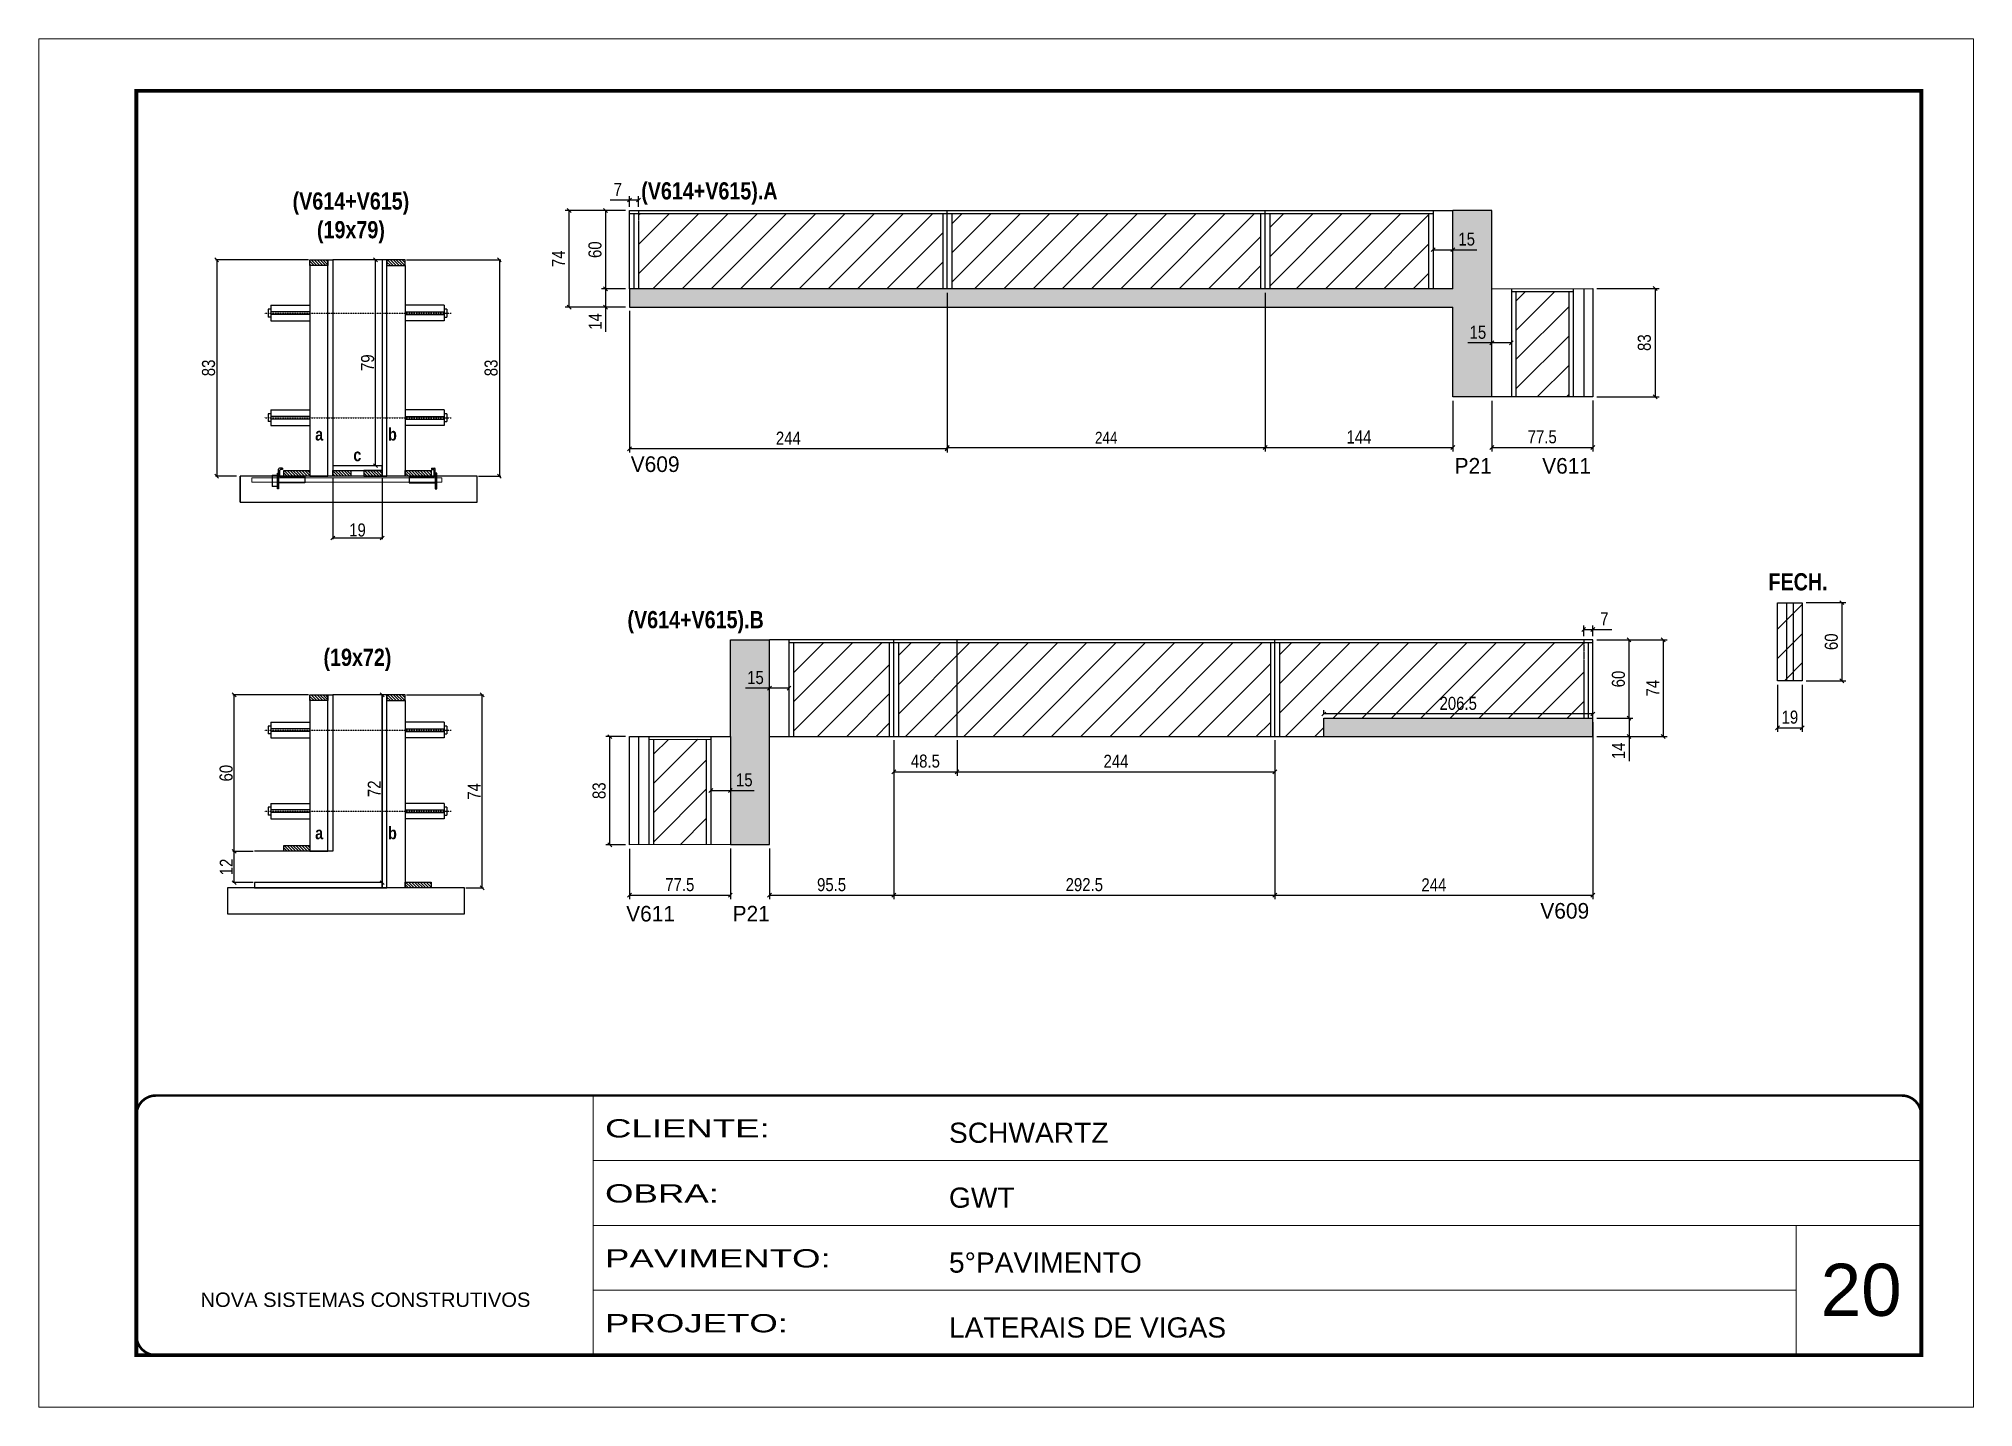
# Model space of a CAD drawing. Extents: x 13154 to 22413, y 1253 to 30260.
# Drawn here: x 17923 to 19408, y 24225 to 25275 of the extents above; entities that cross this region are included whole.
import ezdxf

# ---------------------------------------------------------------- set-up
doc = ezdxf.new("R2010")
doc.units = 0
for name, pattern in [('CONTINUO', [0]), ('DASHED', [0.75, 0.5, -0.25]), ('HIDDEN', [0.375, 0.25, -0.125])]:
    doc.linetypes.add(name, pattern=pattern)
for name, color, linetype in [('5', 5, 'Continuous'), ('barrote', 251, 'Continuous'), ('COTA', 241, 'Continuous'), ('detalhes', 4, 'Continuous'), ('NOMENCLATURA', 7, 'Continuous'), ('Painéis', 200, 'Continuous'), ('presilha', 1, 'Continuous'), ('SARR_2.2x10', 60, 'Continuous'), ('SARR_2.2x7', 40, 'Continuous'), ('SARR_3.5x7', 81, 'Continuous'), ('TENSOR', 3, 'Continuous')]:
    doc.layers.add(name, color=color, linetype=linetype)
for name, color, linetype, lineweight in [('CARIMBO', 255, 'Continuous', 9), ('CONCRETO', 251, 'Continuous', 25), ('Folhas', 255, 'Continuous', 9), ('Hachura', 251, 'Continuous', 9), ('SARRAFO DE PRESSAO', 251, 'DASHED', 9), ('SCO-___-LAJ', 2, 'Continuous', 0)]:
    doc.layers.add(name, color=color, linetype=linetype, lineweight=lineweight)
doc.styles.add('ARIAL', font='arial.ttf')
doc.styles.add('COTA TECNICA', font='techl___.ttf', dxfattribs={"height": 10})
doc.styles.add('COTA TECNICA 2X', font='techl___.ttf', dxfattribs={"height": 10})
doc.styles.add('COTA TECNICA-50', font='techl___.ttf', dxfattribs={"height": 9})
doc.styles.add('ROMAS860', font='ROMAS860.SHX')
doc.styles.add('TECNICA', font='techb___.ttf', dxfattribs={"height": 10})
doc.styles.add('Tecnologia', font='')
doc.styles.get('Tecnologia').set_extended_font_data('Forgotten Futurist')
doc.dimstyles.new('COTA PAINEL-50', dxfattribs={"dimtxt": 9, "dimasz": 3, "dimexe": 3, "dimexo": 3, "dimgap": 3, "dimtad": 1, "dimdec": 1, "dimzin": 12, "dimdsep": 46, "dimtxsty": 'COTA TECNICA-50', "dimblk1": 'OBLIQUE', "dimblk2": 'OBLIQUE', "dimsah": 1, "dimcen": 0.9, "dimclrd": 4, "dimclre": 4, "dimclrt": 240, "dimadec": 1, "dimazin": 3, "dimtfac": 1, "dimtdec": 1, "dimtmove": 0, "dimatfit": 3, "dimfxl": 1, "dimtolj": 1, "dimtzin": 12, "dimarcsym": 0})
doc.dimstyles.new('PAINEL', dxfattribs={"dimtxt": 10, "dimasz": 3, "dimexe": 3, "dimexo": 3, "dimgap": 3, "dimtad": 1, "dimdec": 1, "dimzin": 12, "dimdsep": 46, "dimtxsty": 'COTA TECNICA', "dimblk1": 'OBLIQUE', "dimblk2": 'OBLIQUE', "dimsah": 1, "dimcen": 0.9, "dimclrd": 4, "dimclre": 4, "dimclrt": 240, "dimadec": 1, "dimazin": 3, "dimtfac": 1, "dimtdec": 1, "dimtmove": 0, "dimatfit": 3, "dimfxl": 1, "dimtolj": 1, "dimtzin": 12, "dimarcsym": 0})
doc.dimstyles.new('SECAO', dxfattribs={"dimscale": 0.333333, "dimtxt": 5, "dimasz": 9, "dimexe": 3, "dimexo": 3, "dimgap": 3, "dimtad": 1, "dimdec": 1, "dimlfac": 0.5, "dimzin": 12, "dimdsep": 46, "dimtxsty": 'COTA TECNICA 2X', "dimblk1": 'OBLIQUE', "dimblk2": 'OBLIQUE', "dimsah": 1, "dimcen": 0.9, "dimclrd": 4, "dimclre": 4, "dimclrt": 240, "dimadec": 1, "dimazin": 3, "dimtfac": 1, "dimtdec": 1, "dimtmove": 0, "dimatfit": 3, "dimfxl": 1, "dimtolj": 1, "dimtzin": 12, "dimarcsym": 0})
pattern_1 = [(135, (51384.0899, -98572.916), (-1.122532015, -1.122532015), [])]
pattern_2 = [(50, (-33.61, 0), (5.4655401, -0.47817257), [0.5715, -6.2865]), (355, (-33.61, 0), (-1.0573026, 5.7317054), [0.4572, -5.0292175]), (100.451445, (-33.1546, -0.04), (4.4082374, 5.2535326), [0.4857003, -5.3427073]), (46.1842, (-33.61, 1.524), (8.1323712, -1.2612698), [0.85725, -9.42975]), (96.635558, (-32.932, 1.419), (7.122124, 7.4227837), [0.7285507, -8.0140682]), (351.18415, (-33.61, 1.524), (7.122124, 7.4227837), [0.685799, -7.543792]), (21, (-32.848, 1.143), (4.54843174, -3.06795595), [0.5715, -6.2865]), (326, (-32.848, 1.143), (1.8540609, 5.525639), [0.4572, -5.0292]), (71.451445, (-32.469, 0.8873), (6.4024926, 2.4576831), [0.4857003, -5.3426981]), (37.5, (-33.61, 0), (0.0926581, 2.53665117), [0, -4.96824, 0, -5.1054, 0, -5.04825]), (7.5, (-33.61, 0), (2.00458988, 3.00541724), [0, -2.91084, 0, -4.85394, 0, -1.92405]), (327.5, (-35.3093, 0), (4.06771786, -0.17186232), [0, -1.905, 0, -5.9436, 0, -7.8867]), (317.5, (-36.0713, 0), (4.44387544, 0.76279473), [0, -2.4765, 0, -3.94716, 0, -5.6007])]

msp = doc.modelspace()

# ---------------------------------------------------------------- texts
at = {"layer": '5', "linetype": 'Continuous', "style": 'ROMAS860'}
for s, p in [('V609', (18377.33, 24942.45)), ('P21', (19009.74, 24941.18)), ('V611', (19076.96, 24941.18)), ('V611', (18373.82, 24597.59)), ('P21', (18455.52, 24597.59)), ('V609', (19075.54, 24599.76))]:
    msp.add_text(s, height=12, rotation=359.99996, dxfattribs=at).set_placement(p)
at = {"layer": 'CARIMBO', "style": 'ARIAL'}
msp.add_text('20', height=40, dxfattribs=at).set_placement((19290.74, 24295.02))
at = {"layer": 'detalhes', "style": 'TECNICA'}
for s, p in [('a', (18135.08, 24966.59)), ('b', (18191.05, 24966.58)), ('c', (18164.42, 24950.72)), ('a', (18135.08, 24660.67)), ('b', (18191.05, 24660.66))]:
    msp.add_text(s, height=9.6, dxfattribs=at).set_placement(p)
at = {"layer": 'NOMENCLATURA', "style": 'TECNICA'}
for s, p in [('(V614+V615).A', (18385.38, 25151.55)), ('FECH.', (19250.67, 24851.61)), ('(V614+V615).B', (18374.81, 24822.58))]:
    msp.add_text(s, height=13.2, dxfattribs=at).set_placement(p)
at = {"layer": 'NOMENCLATURA', "char_height": 13.2, "attachment_point": 2, "style": 'TECNICA'}
for s, insert in [('(V614+V615)\\P(19x79)', (18162.55, 25156.95)), ('(19x72)', (18167.55, 24806.88))]:
    msp.add_mtext_dynamic_manual_height_columns(s, width=300.2766, gutter_width=1, heights=[0], dxfattribs=dict(at, insert=insert))

# ---------------------------------------------------------------- blocks, each defined once
blk = doc.blocks.new('9999999999')
at = {"color": 30, "linetype": 'CONTINUO'}
for p, q in [((98564.6, 34230.2), (98564.6, 34429.4)), ((98564.6, 34379.6), (99584, 34379.6)), ((98564.6, 34329.8), (99488, 34329.8)), ((99584, 34329.8), (99488, 34329.8)), ((99488, 34329.8), (99488, 34230.2)), ((98564.6, 34280), (99488, 34280))]:
    blk.add_line(p, q, dxfattribs=at)
at = {"color": 30, "linetype": 'CONTINUO', "const_width": 2}
blk.add_lwpolyline([(99584, 34230.2), (99584, 34414.4, 0.414214), (99569, 34429.4), (98229, 34429.4, 0.414214), (98214, 34414.4), (98214, 34245.2, 0.414214), (98229, 34230.2), (99584, 34230.2)], format="xyb", dxfattribs=at)
at = {"layer": 'Folhas'}
blk.add_lwpolyline([(98139, 34190.2), (99624, 34190.2), (99624, 35240.2), (98139, 35240.2)], close=True, dxfattribs=at)
at = {"layer": 'Folhas', "color": 30, "const_width": 3}
blk.add_lwpolyline([(98214, 34230.2), (99584, 34230.2), (99584, 35200.2), (98214, 35200.2)], close=True, dxfattribs=at)
at = {"color": 7, "linetype": 'Continuous', "ltscale": 5, "style": 'ARIAL'}
for s, height, p in [('SCHWARTZ', 15.48, (98837.7, 34393.1)), ('GWT', 15.48, (98837.7, 34343.3)), ('5°PAVIMENTO', 15.483, (98837.7, 34293.5)), ('NOVA SISTEMAS CONSTRUTIVOS', 11.059, (98263.2, 34267.2)), ('LATERAIS DE VIGAS', 15.483, (98837.7, 34243.7))]:
    blk.add_text(s, height=height, dxfattribs=at).set_placement(p)
at = {"layer": 'Folhas', "color": 7, "style": 'Tecnologia', "width": 1.5}
for s, p in [('CLIENTE:', (98573.7, 34397.2)), ('OBRA:', (98573.7, 34347.3)), ('PAVIMENTO:', (98573.7, 34297.5)), ('PROJETO:', (98573.7, 34247.7))]:
    blk.add_text(s, height=14, dxfattribs=at).set_placement(p)
blk = doc.blocks.new('_Oblique')
at = {"color": 0, "linetype": 'ByBlock', "lineweight": -2}
blk.add_line((-0.5, -0.5), (0.5, 0.5), dxfattribs=at)
blk = doc.blocks.new('*D445')
at = {"layer": 'COTA', "color": 4, "lineweight": -2, "transparency": 16777216}
for p, q in [((18148.6, 24938.3), (18148.6, 24890.8)), ((18186.6, 24938.3), (18186.6, 24890.8)), ((18186.6, 24891.8), (18148.6, 24891.8))]:
    blk.add_line(p, q, dxfattribs=at)
at = {"layer": 'Defpoints', "color": 0, "transparency": 16777216}
for p in [(18148.6, 24939.3), (18186.6, 24939.3), (18148.6, 24891.8)]:
    blk.add_point(p, dxfattribs=at)
at = {"layer": 'COTA', "color": 4, "lineweight": -2, "transparency": 16777216, "xscale": 3, "yscale": 3, "zscale": 3, "rotation": 180}
blk.add_blockref('_Oblique', (18148.6, 24891.8), dxfattribs=at)
at = {"layer": 'COTA', "color": 4, "lineweight": -2, "transparency": 16777216, "xscale": 3, "yscale": 3, "zscale": 3}
blk.add_blockref('_Oblique', (18186.6, 24891.8), dxfattribs=at)
at = {"layer": 'COTA', "color": 240, "transparency": 16777216, "insert": (18167.6, 24897.9), "char_height": 10, "attachment_point": 5, "style": 'COTA TECNICA 2X'}
blk.add_mtext('\\A1;19', dxfattribs=at)
blk = doc.blocks.new('PRESILHA METÁLICA 1')
at = {"layer": 'presilha'}
for p, q in [((0, 13), (6, 13)), ((0, 13), (0, 0)), ((6, 0), (0, 0)), ((6, 15.5), (7.5, 15.5)), ((6, -2.5), (6, 15.5)), ((6, 13), (6, 0)), ((7.5, 10.6), (7.5, 19.9)), ((7.5, 15.5), (7.5, -2.5)), ((37.5, 4.1), (7.5, 4.1)), ((12, 21), (8.6, 21)), ((9, 11.6), (9, 18.9)), ((12, 19.5), (9.6, 19.5)), ((37.5, 11), (9.6, 11)), ((12, 21), (12, 19.5)), ((37.5, 11), (37.5, 4.1)), ((7.5, -2.5), (6, -2.5))]:
    blk.add_line(p, q, dxfattribs=at)
for centre, radius, start, end in [((8.6, 19.9), 1.14, 90, 180), ((9.6, 18.9), 0.57, 90, 180), ((9.6, 11.6), 0.57, 180, 270)]:
    blk.add_arc(centre, radius, start, end, dxfattribs=at)
blk = doc.blocks.new('PRESILHA METÁLICA 2')
at = {"layer": 'presilha'}
for p, q in [((-5.2, 23.5), (-5.2, 22)), ((-5.2, 23.5), (-1.9, 23.5)), ((-0.8, 14.6), (-0.8, 22.4)), ((-30.8, 13.5), (-30.8, 6.6)), ((-30.8, 13.5), (-2.8, 13.5)), ((-30.8, 6.6), (-0.8, 6.6)), ((-5.2, 22), (-2.8, 22)), ((-2.2, 14.1), (-2.2, 21.4)), ((0.8, 18), (-0.8, 18)), ((-0.8, 18), (-0.8, 0)), ((-0.8, 0), (0.8, 0)), ((0.8, 0), (0.8, 18))]:
    blk.add_line(p, q, dxfattribs=at)
for centre, radius, start, end in [((-1.9, 22.4), 1.14, 0, 90), ((-2.8, 21.4), 0.57, 0, 90), ((-2.8, 14.1), 0.57, 270, 0)]:
    blk.add_arc(centre, radius, start, end, dxfattribs=at)
blk = doc.blocks.new('*D446')
at = {"layer": 'COTA', "color": 4, "lineweight": -2, "transparency": 16777216}
for p, q in [((18130, 25105.3), (18058.5, 25105.3)), ((18059.5, 25105.3), (18059.5, 24939.3)), ((18074.7, 24939.3), (18058.5, 24939.3))]:
    blk.add_line(p, q, dxfattribs=at)
at = {"layer": 'Defpoints', "color": 0, "transparency": 16777216}
for p in [(18131, 25105.3), (18059.5, 24939.3), (18075.7, 24939.3)]:
    blk.add_point(p, dxfattribs=at)
at = {"layer": 'COTA', "color": 4, "lineweight": -2, "transparency": 16777216, "xscale": 3, "yscale": 3, "zscale": 3}
for p, rotation in [((18059.5, 25105.3), 90), ((18059.5, 24939.3), 270)]:
    blk.add_blockref('_Oblique', p, dxfattribs=dict(at, rotation=rotation))
at = {"layer": 'COTA', "color": 240, "transparency": 16777216, "insert": (18053.3, 25022.3), "char_height": 10, "attachment_point": 5, "rotation": 90, "style": 'COTA TECNICA 2X'}
blk.add_mtext('\\A1;83', dxfattribs=at)
blk = doc.blocks.new('*D447')
at = {"layer": 'COTA', "color": 4, "lineweight": -2, "transparency": 16777216}
for p, q in [((18205.2, 25105.3), (18277.5, 25105.3)), ((18276.5, 25105.3), (18276.5, 24939.3)), ((18260.4, 24939.3), (18277.5, 24939.3))]:
    blk.add_line(p, q, dxfattribs=at)
at = {"layer": 'Defpoints', "color": 0, "transparency": 16777216}
for p in [(18204.2, 25105.3), (18259.4, 24939.3), (18276.5, 24939.3)]:
    blk.add_point(p, dxfattribs=at)
at = {"layer": 'COTA', "color": 4, "lineweight": -2, "transparency": 16777216, "xscale": 3, "yscale": 3, "zscale": 3}
for p, rotation in [((18276.5, 25105.3), 90), ((18276.5, 24939.3), 270)]:
    blk.add_blockref('_Oblique', p, dxfattribs=dict(at, rotation=rotation))
at = {"layer": 'COTA', "color": 240, "transparency": 16777216, "insert": (18270.2, 25022.3), "char_height": 10, "attachment_point": 5, "rotation": 90, "style": 'COTA TECNICA 2X'}
blk.add_mtext('\\A1;83', dxfattribs=at)
blk = doc.blocks.new('*D449')
at = {"layer": 'COTA', "color": 4, "lineweight": -2, "transparency": 16777216}
for p, q in [((18185.6, 25105.3), (18180.5, 25105.3)), ((18181.5, 24947.3), (18181.5, 25105.3)), ((18185.6, 24947.3), (18180.5, 24947.3))]:
    blk.add_line(p, q, dxfattribs=at)
at = {"layer": 'Defpoints', "color": 0, "transparency": 16777216}
for p in [(18181.5, 25105.3), (18186.6, 25105.3), (18186.6, 24947.3)]:
    blk.add_point(p, dxfattribs=at)
at = {"layer": 'COTA', "color": 4, "lineweight": -2, "transparency": 16777216, "xscale": 3, "yscale": 3, "zscale": 3}
for p, rotation in [((18181.5, 25105.3), 90), ((18181.5, 24947.3), 270)]:
    blk.add_blockref('_Oblique', p, dxfattribs=dict(at, rotation=rotation))
at = {"layer": 'COTA', "color": 240, "transparency": 16777216, "insert": (18175.4, 25026.3), "char_height": 10, "attachment_point": 5, "rotation": 90, "style": 'COTA TECNICA 2X'}
blk.add_mtext('\\A1;79', dxfattribs=at)
blk = doc.blocks.new('*D450')
at = {"layer": 'COTA', "color": 4, "linetype": 'ByBlock', "lineweight": -2, "transparency": 16777216}
for p, q in [((19038.3, 24997), (19038.3, 24958.2)), ((19115.8, 24997.2), (19115.8, 24958.2)), ((19038.3, 24961.2), (19115.8, 24961.2))]:
    blk.add_line(p, q, dxfattribs=at)
at = {"layer": 'Defpoints', "color": 0, "linetype": 'ByBlock', "transparency": 16777216}
for p in [(19038.3, 25000), (19115.8, 25000.2), (19115.8, 24961.2)]:
    blk.add_point(p, dxfattribs=at)
at = {"layer": 'COTA', "color": 4, "linetype": 'ByBlock', "lineweight": -2, "transparency": 16777216, "xscale": 3, "yscale": 3, "zscale": 3, "rotation": 180}
blk.add_blockref('_Oblique', (19038.3, 24961.2), dxfattribs=at)
at = {"layer": 'COTA', "color": 4, "linetype": 'ByBlock', "lineweight": -2, "transparency": 16777216, "xscale": 3, "yscale": 3, "zscale": 3}
blk.add_blockref('_Oblique', (19115.8, 24961.2), dxfattribs=at)
at = {"layer": 'COTA', "color": 240, "linetype": 'ByBlock', "transparency": 16777216, "insert": (19077, 24969.4), "char_height": 10, "attachment_point": 5, "style": 'COTA TECNICA'}
blk.add_mtext('\\A1;77.5', dxfattribs=at)
blk = doc.blocks.new('*D451')
at = {"layer": 'COTA', "color": 4, "linetype": 'ByBlock', "lineweight": -2, "transparency": 16777216}
for p, q in [((19118.8, 25083.2), (19166.7, 25083.2)), ((19163.7, 25083.2), (19163.7, 25000.2)), ((19118.8, 25000.2), (19166.7, 25000.2))]:
    blk.add_line(p, q, dxfattribs=at)
at = {"layer": 'Defpoints', "color": 0, "linetype": 'ByBlock', "transparency": 16777216}
for p in [(19115.8, 25083.2), (19115.8, 25000.2), (19163.7, 25000.2)]:
    blk.add_point(p, dxfattribs=at)
at = {"layer": 'COTA', "color": 4, "linetype": 'ByBlock', "lineweight": -2, "transparency": 16777216, "xscale": 3, "yscale": 3, "zscale": 3}
for p, rotation in [((19163.7, 25083.2), 90), ((19163.7, 25000.2), 270)]:
    blk.add_blockref('_Oblique', p, dxfattribs=dict(at, rotation=rotation))
at = {"layer": 'COTA', "color": 240, "linetype": 'ByBlock', "transparency": 16777216, "insert": (19155.4, 25041.7), "char_height": 10, "attachment_point": 5, "rotation": 90, "style": 'COTA TECNICA'}
blk.add_mtext('\\A1;83', dxfattribs=at)
blk = doc.blocks.new('*D452')
at = {"layer": 'COTA', "color": 4, "linetype": 'ByBlock', "lineweight": -2, "transparency": 16777216}
for p, q in [((18376.3, 24653.4), (18376.3, 24614.7)), ((18453.8, 24653.6), (18453.8, 24614.7)), ((18376.3, 24617.7), (18453.8, 24617.7))]:
    blk.add_line(p, q, dxfattribs=at)
at = {"layer": 'Defpoints', "color": 0, "linetype": 'ByBlock', "transparency": 16777216}
for p in [(18376.3, 24656.4), (18453.8, 24656.6), (18453.8, 24617.7)]:
    blk.add_point(p, dxfattribs=at)
at = {"layer": 'COTA', "color": 4, "linetype": 'ByBlock', "lineweight": -2, "transparency": 16777216, "xscale": 3, "yscale": 3, "zscale": 3, "rotation": 180}
blk.add_blockref('_Oblique', (18376.3, 24617.7), dxfattribs=at)
at = {"layer": 'COTA', "color": 4, "linetype": 'ByBlock', "lineweight": -2, "transparency": 16777216, "xscale": 3, "yscale": 3, "zscale": 3}
blk.add_blockref('_Oblique', (18453.8, 24617.7), dxfattribs=at)
at = {"layer": 'COTA', "color": 240, "linetype": 'ByBlock', "transparency": 16777216, "insert": (18415, 24625.8), "char_height": 10, "attachment_point": 5, "style": 'COTA TECNICA'}
blk.add_mtext('\\A1;77.5', dxfattribs=at)
blk = doc.blocks.new('*D453')
at = {"layer": 'COTA', "color": 4, "lineweight": -2, "transparency": 16777216}
for p, q in [((18087.6, 24651.4), (18071.9, 24651.4)), ((18072.9, 24627.4), (18072.9, 24651.4)), ((18087.6, 24627.4), (18071.9, 24627.4))]:
    blk.add_line(p, q, dxfattribs=at)
at = {"layer": 'Defpoints', "color": 0, "transparency": 16777216}
for p in [(18072.9, 24651.4), (18088.6, 24651.4), (18088.6, 24627.4)]:
    blk.add_point(p, dxfattribs=at)
at = {"layer": 'COTA', "color": 4, "lineweight": -2, "transparency": 16777216, "xscale": 3, "yscale": 3, "zscale": 3}
for p, rotation in [((18072.9, 24651.4), 90), ((18072.9, 24627.4), 270)]:
    blk.add_blockref('_Oblique', p, dxfattribs=dict(at, rotation=rotation))
at = {"layer": 'COTA', "color": 240, "transparency": 16777216, "insert": (18066.9, 24639.4), "char_height": 10, "attachment_point": 5, "rotation": 90, "style": 'COTA TECNICA 2X'}
blk.add_mtext('\\A1;12', dxfattribs=at)
blk = doc.blocks.new('*D454')
at = {"layer": 'COTA', "color": 4, "lineweight": -2, "transparency": 16777216}
for p, q in [((18130, 24771.4), (18071.9, 24771.4)), ((18072.9, 24651.4), (18072.9, 24771.4)), ((18087.6, 24651.4), (18071.9, 24651.4))]:
    blk.add_line(p, q, dxfattribs=at)
at = {"layer": 'Defpoints', "color": 0, "transparency": 16777216}
for p in [(18072.9, 24771.4), (18131, 24771.4), (18088.6, 24651.4)]:
    blk.add_point(p, dxfattribs=at)
at = {"layer": 'COTA', "color": 4, "lineweight": -2, "transparency": 16777216, "xscale": 3, "yscale": 3, "zscale": 3}
for p, rotation in [((18072.9, 24771.4), 90), ((18072.9, 24651.4), 270)]:
    blk.add_blockref('_Oblique', p, dxfattribs=dict(at, rotation=rotation))
at = {"layer": 'COTA', "color": 240, "transparency": 16777216, "insert": (18066.8, 24711.4), "char_height": 10, "attachment_point": 5, "rotation": 90, "style": 'COTA TECNICA 2X'}
blk.add_mtext('\\A1;60', dxfattribs=at)
blk = doc.blocks.new('*D455')
at = {"layer": 'COTA', "color": 4, "lineweight": -2, "transparency": 16777216}
for p, q in [((18205.2, 24771.4), (18264.3, 24771.4)), ((18263.3, 24623.4), (18263.3, 24771.4)), ((18250.8, 24623.4), (18264.3, 24623.4))]:
    blk.add_line(p, q, dxfattribs=at)
at = {"layer": 'Defpoints', "color": 0, "transparency": 16777216}
for p in [(18204.2, 24771.4), (18263.3, 24771.4), (18249.8, 24623.4)]:
    blk.add_point(p, dxfattribs=at)
at = {"layer": 'COTA', "color": 4, "lineweight": -2, "transparency": 16777216, "xscale": 3, "yscale": 3, "zscale": 3}
for p, rotation in [((18263.3, 24771.4), 90), ((18263.3, 24623.4), 270)]:
    blk.add_blockref('_Oblique', p, dxfattribs=dict(at, rotation=rotation))
at = {"layer": 'COTA', "color": 240, "transparency": 16777216, "insert": (18257.2, 24697.4), "char_height": 10, "attachment_point": 5, "rotation": 90, "style": 'COTA TECNICA 2X'}
blk.add_mtext('\\A1;74', dxfattribs=at)
blk = doc.blocks.new('*D448')
at = {"layer": 'COTA', "color": 4, "linetype": 'ByBlock', "lineweight": -2, "transparency": 16777216}
for p, q in [((18620.3, 25080), (18620.3, 24958.2)), ((18864.3, 25080), (18864.3, 24958.2)), ((18620.3, 24961.2), (18864.3, 24961.2))]:
    blk.add_line(p, q, dxfattribs=at)
at = {"layer": 'Defpoints', "color": 0, "linetype": 'ByBlock', "transparency": 16777216}
for p in [(18620.3, 25083), (18864.3, 25083), (18864.3, 24961.2)]:
    blk.add_point(p, dxfattribs=at)
at = {"layer": 'COTA', "color": 4, "linetype": 'ByBlock', "lineweight": -2, "transparency": 16777216, "xscale": 3, "yscale": 3, "zscale": 3, "rotation": 180}
blk.add_blockref('_Oblique', (18620.3, 24961.2), dxfattribs=at)
at = {"layer": 'COTA', "color": 4, "linetype": 'ByBlock', "lineweight": -2, "transparency": 16777216, "xscale": 3, "yscale": 3, "zscale": 3}
blk.add_blockref('_Oblique', (18864.3, 24961.2), dxfattribs=at)
at = {"layer": 'COTA', "color": 240, "linetype": 'ByBlock', "transparency": 16777216, "insert": (18742.3, 24968.8), "char_height": 9, "attachment_point": 5, "style": 'COTA TECNICA-50'}
blk.add_mtext('\\A1;244', dxfattribs=at)
blk = doc.blocks.new('*D456')
at = {"layer": 'COTA', "color": 4, "linetype": 'ByBlock', "lineweight": -2, "transparency": 16777216}
for p, q in [((18620.3, 25080), (18620.3, 24957.3)), ((18376.3, 25066), (18376.3, 24957.3)), ((18620.3, 24960.3), (18376.3, 24960.3))]:
    blk.add_line(p, q, dxfattribs=at)
at = {"layer": 'Defpoints', "color": 0, "linetype": 'ByBlock', "transparency": 16777216}
for p in [(18620.3, 25083), (18376.3, 25069), (18376.3, 24960.3)]:
    blk.add_point(p, dxfattribs=at)
at = {"layer": 'COTA', "color": 4, "linetype": 'ByBlock', "lineweight": -2, "transparency": 16777216, "xscale": 3, "yscale": 3, "zscale": 3, "rotation": 180}
blk.add_blockref('_Oblique', (18376.3, 24960.3), dxfattribs=at)
at = {"layer": 'COTA', "color": 4, "linetype": 'ByBlock', "lineweight": -2, "transparency": 16777216, "xscale": 3, "yscale": 3, "zscale": 3}
blk.add_blockref('_Oblique', (18620.3, 24960.3), dxfattribs=at)
at = {"layer": 'COTA', "color": 240, "linetype": 'ByBlock', "transparency": 16777216, "insert": (18498.3, 24968.4), "char_height": 10, "attachment_point": 5, "style": 'COTA TECNICA'}
blk.add_mtext('\\A1;244', dxfattribs=at)
blk = doc.blocks.new('*D457')
at = {"layer": 'COTA', "color": 4, "linetype": 'ByBlock', "lineweight": -2, "transparency": 16777216}
for p, q in [((18864.3, 25080), (18864.3, 24958.2)), ((19008.3, 24997), (19008.3, 24958.2)), ((18864.3, 24961.2), (19008.3, 24961.2))]:
    blk.add_line(p, q, dxfattribs=at)
at = {"layer": 'Defpoints', "color": 0, "linetype": 'ByBlock', "transparency": 16777216}
for p in [(18864.3, 25083), (19008.3, 25000), (19008.3, 24961.2)]:
    blk.add_point(p, dxfattribs=at)
at = {"layer": 'COTA', "color": 4, "linetype": 'ByBlock', "lineweight": -2, "transparency": 16777216, "xscale": 3, "yscale": 3, "zscale": 3, "rotation": 180}
blk.add_blockref('_Oblique', (18864.3, 24961.2), dxfattribs=at)
at = {"layer": 'COTA', "color": 4, "linetype": 'ByBlock', "lineweight": -2, "transparency": 16777216, "xscale": 3, "yscale": 3, "zscale": 3}
blk.add_blockref('_Oblique', (19008.3, 24961.2), dxfattribs=at)
at = {"layer": 'COTA', "color": 240, "linetype": 'ByBlock', "transparency": 16777216, "insert": (18936.3, 24969.3), "char_height": 10, "attachment_point": 5, "style": 'COTA TECNICA'}
blk.add_mtext('\\A1;144', dxfattribs=at)
blk = doc.blocks.new('*D458')
at = {"layer": 'COTA', "color": 4, "lineweight": -2, "transparency": 16777216}
for p, q in [((18373.3, 25143), (18355, 25143)), ((18358, 25143), (18358, 25083)), ((18373.3, 25083), (18355, 25083))]:
    blk.add_line(p, q, dxfattribs=at)
at = {"layer": 'Defpoints', "color": 0, "transparency": 16777216}
for p in [(18376.3, 25143), (18358, 25083), (18376.3, 25083)]:
    blk.add_point(p, dxfattribs=at)
at = {"layer": 'COTA', "color": 4, "lineweight": -2, "transparency": 16777216, "xscale": 3, "yscale": 3, "zscale": 3}
for p, rotation in [((18358, 25143), 90), ((18358, 25083), 270)]:
    blk.add_blockref('_Oblique', p, dxfattribs=dict(at, rotation=rotation))
at = {"layer": 'COTA', "color": 240, "transparency": 16777216, "insert": (18349.9, 25113), "char_height": 10, "attachment_point": 5, "rotation": 90, "style": 'COTA TECNICA'}
blk.add_mtext('\\A1;60', dxfattribs=at)
blk = doc.blocks.new('*D459')
at = {"layer": 'COTA', "color": 4, "lineweight": -2, "transparency": 16777216}
for p, q in [((18373.3, 25083), (18355, 25083)), ((18358, 25083), (18358, 25069)), ((18373.3, 25069), (18355, 25069)), ((18358, 25069), (18358, 25049.9))]:
    blk.add_line(p, q, dxfattribs=at)
at = {"layer": 'Defpoints', "color": 0, "transparency": 16777216}
for p in [(18376.3, 25083), (18358, 25069), (18376.3, 25069)]:
    blk.add_point(p, dxfattribs=at)
at = {"layer": 'COTA', "color": 4, "lineweight": -2, "transparency": 16777216, "xscale": 3, "yscale": 3, "zscale": 3}
for p, rotation in [((18358, 25083), 90), ((18358, 25069), 270)]:
    blk.add_blockref('_Oblique', p, dxfattribs=dict(at, rotation=rotation))
at = {"layer": 'COTA', "color": 240, "transparency": 16777216, "insert": (18350, 25058), "char_height": 10, "attachment_point": 5, "rotation": 90, "style": 'COTA TECNICA'}
blk.add_mtext('\\A1;14', dxfattribs=at)
blk = doc.blocks.new('*D460')
at = {"layer": 'COTA', "color": 4, "lineweight": -2, "transparency": 16777216}
for p, q in [((18376.3, 25151.1), (18361.6, 25151.1)), ((18376.3, 25146), (18376.3, 25154.1)), ((18383.3, 25151.1), (18376.3, 25151.1)), ((18383.3, 25146), (18383.3, 25154.1))]:
    blk.add_line(p, q, dxfattribs=at)
at = {"layer": 'Defpoints', "color": 0, "transparency": 16777216}
for p in [(18376.3, 25151.1), (18376.3, 25143), (18383.3, 25143)]:
    blk.add_point(p, dxfattribs=at)
at = {"layer": 'COTA', "color": 4, "lineweight": -2, "transparency": 16777216, "xscale": 3, "yscale": 3, "zscale": 3, "rotation": 180}
blk.add_blockref('_Oblique', (18376.3, 25151.1), dxfattribs=at)
at = {"layer": 'COTA', "color": 4, "lineweight": -2, "transparency": 16777216, "xscale": 3, "yscale": 3, "zscale": 3}
blk.add_blockref('_Oblique', (18383.3, 25151.1), dxfattribs=at)
at = {"layer": 'COTA', "color": 240, "transparency": 16777216, "insert": (18367.4, 25159.2), "char_height": 10, "attachment_point": 5, "style": 'COTA TECNICA'}
blk.add_mtext('\\A1;7', dxfattribs=at)
blk = doc.blocks.new('*D461')
at = {"layer": 'COTA', "color": 4, "lineweight": -2, "transparency": 16777216}
for p, q in [((18993.3, 25113), (19008.3, 25113)), ((19008.3, 25113), (19026.7, 25113))]:
    blk.add_line(p, q, dxfattribs=at)
at = {"layer": 'Defpoints', "color": 0, "transparency": 16777216}
for p in [(18993.3, 25113), (19008.3, 25113), (19008.3, 25113)]:
    blk.add_point(p, dxfattribs=at)
at = {"layer": 'COTA', "color": 4, "lineweight": -2, "transparency": 16777216, "xscale": 3, "yscale": 3, "zscale": 3, "rotation": 180}
blk.add_blockref('_Oblique', (18993.3, 25113), dxfattribs=at)
at = {"layer": 'COTA', "color": 4, "lineweight": -2, "transparency": 16777216, "xscale": 3, "yscale": 3, "zscale": 3}
blk.add_blockref('_Oblique', (19008.3, 25113), dxfattribs=at)
at = {"layer": 'COTA', "color": 240, "transparency": 16777216, "insert": (19019, 25121.1), "char_height": 10, "attachment_point": 5, "style": 'COTA TECNICA'}
blk.add_mtext('\\A1;15', dxfattribs=at)
blk = doc.blocks.new('*D462')
at = {"layer": 'COTA', "color": 4, "lineweight": -2, "transparency": 16777216}
for p, q in [((19108.8, 24816.6), (19108.8, 24824.7)), ((19108.8, 24821.7), (19115.8, 24821.7)), ((19115.8, 24816.6), (19115.8, 24824.7)), ((19115.8, 24821.7), (19130.5, 24821.7))]:
    blk.add_line(p, q, dxfattribs=at)
at = {"layer": 'Defpoints', "color": 0, "transparency": 16777216}
for p in [(19115.8, 24821.7), (19108.8, 24813.6), (19115.8, 24813.6)]:
    blk.add_point(p, dxfattribs=at)
at = {"layer": 'COTA', "color": 4, "lineweight": -2, "transparency": 16777216, "xscale": 3, "yscale": 3, "zscale": 3, "rotation": 180}
blk.add_blockref('_Oblique', (19108.8, 24821.7), dxfattribs=at)
at = {"layer": 'COTA', "color": 4, "lineweight": -2, "transparency": 16777216, "xscale": 3, "yscale": 3, "zscale": 3}
blk.add_blockref('_Oblique', (19115.8, 24821.7), dxfattribs=at)
at = {"layer": 'COTA', "color": 240, "transparency": 16777216, "insert": (19124.7, 24829.8), "char_height": 10, "attachment_point": 5, "style": 'COTA TECNICA'}
blk.add_mtext('\\A1;7', dxfattribs=at)
blk = doc.blocks.new('*D463')
at = {"layer": 'COTA', "color": 4, "lineweight": -2, "transparency": 16777216}
for p, q in [((18483.8, 24776.6), (18465.4, 24776.6)), ((18498.8, 24776.6), (18483.8, 24776.6))]:
    blk.add_line(p, q, dxfattribs=at)
at = {"layer": 'Defpoints', "color": 0, "transparency": 16777216}
for p in [(18483.8, 24776.6), (18483.8, 24776.6), (18498.8, 24776.6)]:
    blk.add_point(p, dxfattribs=at)
at = {"layer": 'COTA', "color": 4, "lineweight": -2, "transparency": 16777216, "xscale": 3, "yscale": 3, "zscale": 3, "rotation": 180}
blk.add_blockref('_Oblique', (18483.8, 24776.6), dxfattribs=at)
at = {"layer": 'COTA', "color": 4, "lineweight": -2, "transparency": 16777216, "xscale": 3, "yscale": 3, "zscale": 3}
blk.add_blockref('_Oblique', (18498.8, 24776.6), dxfattribs=at)
at = {"layer": 'COTA', "color": 240, "transparency": 16777216, "insert": (18473.1, 24784.7), "char_height": 10, "attachment_point": 5, "style": 'COTA TECNICA'}
blk.add_mtext('\\A1;15', dxfattribs=at)
blk = doc.blocks.new('*D464')
at = {"layer": 'COTA', "color": 4, "lineweight": -2, "transparency": 16777216}
for p, q in [((19118.8, 24813.6), (19172.9, 24813.6)), ((19169.9, 24813.6), (19169.9, 24739.6)), ((19118.8, 24739.6), (19172.9, 24739.6))]:
    blk.add_line(p, q, dxfattribs=at)
at = {"layer": 'Defpoints', "color": 0, "transparency": 16777216}
for p in [(19115.8, 24813.6), (19115.8, 24739.6), (19169.9, 24739.6)]:
    blk.add_point(p, dxfattribs=at)
at = {"layer": 'COTA', "color": 4, "lineweight": -2, "transparency": 16777216, "xscale": 3, "yscale": 3, "zscale": 3}
for p, rotation in [((19169.9, 24813.6), 90), ((19169.9, 24739.6), 270)]:
    blk.add_blockref('_Oblique', p, dxfattribs=dict(at, rotation=rotation))
at = {"layer": 'COTA', "color": 240, "transparency": 16777216, "insert": (19161.8, 24776.6), "char_height": 10, "attachment_point": 5, "rotation": 90, "style": 'COTA TECNICA'}
blk.add_mtext('\\A1;74', dxfattribs=at)
blk = doc.blocks.new('*D465')
at = {"layer": 'COTA', "color": 4, "lineweight": -2, "transparency": 16777216}
for p, q in [((18579.3, 24736.6), (18579.3, 24614.7)), ((18483.8, 24653.6), (18483.8, 24614.7)), ((18483.8, 24617.7), (18579.3, 24617.7))]:
    blk.add_line(p, q, dxfattribs=at)
at = {"layer": 'Defpoints', "color": 0, "transparency": 16777216}
for p in [(18579.3, 24739.6), (18483.8, 24656.6), (18579.3, 24617.7)]:
    blk.add_point(p, dxfattribs=at)
at = {"layer": 'COTA', "color": 4, "lineweight": -2, "transparency": 16777216, "xscale": 3, "yscale": 3, "zscale": 3, "rotation": 180}
blk.add_blockref('_Oblique', (18483.8, 24617.7), dxfattribs=at)
at = {"layer": 'COTA', "color": 4, "lineweight": -2, "transparency": 16777216, "xscale": 3, "yscale": 3, "zscale": 3}
blk.add_blockref('_Oblique', (18579.3, 24617.7), dxfattribs=at)
at = {"layer": 'COTA', "color": 240, "transparency": 16777216, "insert": (18531.5, 24625.8), "char_height": 10, "attachment_point": 5, "style": 'COTA TECNICA'}
blk.add_mtext('\\A1;95.5', dxfattribs=at)
blk = doc.blocks.new('*D466')
at = {"layer": 'COTA', "color": 4, "lineweight": -2, "transparency": 16777216}
for p, q in [((18579.3, 24736.6), (18579.3, 24614.7)), ((18871.8, 24736.6), (18871.8, 24614.7)), ((18579.3, 24617.7), (18871.8, 24617.7))]:
    blk.add_line(p, q, dxfattribs=at)
at = {"layer": 'Defpoints', "color": 0, "transparency": 16777216}
for p in [(18579.3, 24739.6), (18871.8, 24739.6), (18871.8, 24617.7)]:
    blk.add_point(p, dxfattribs=at)
at = {"layer": 'COTA', "color": 4, "lineweight": -2, "transparency": 16777216, "xscale": 3, "yscale": 3, "zscale": 3, "rotation": 180}
blk.add_blockref('_Oblique', (18579.3, 24617.7), dxfattribs=at)
at = {"layer": 'COTA', "color": 4, "lineweight": -2, "transparency": 16777216, "xscale": 3, "yscale": 3, "zscale": 3}
blk.add_blockref('_Oblique', (18871.8, 24617.7), dxfattribs=at)
at = {"layer": 'COTA', "color": 240, "transparency": 16777216, "insert": (18725.5, 24625.8), "char_height": 10, "attachment_point": 5, "style": 'COTA TECNICA'}
blk.add_mtext('\\A1;292.5', dxfattribs=at)
blk = doc.blocks.new('*D467')
at = {"layer": 'COTA', "color": 4, "lineweight": -2, "transparency": 16777216}
for p, q in [((19115.8, 24750.6), (19115.8, 24614.7)), ((18871.8, 24736.6), (18871.8, 24614.7)), ((18871.8, 24617.7), (19115.8, 24617.7))]:
    blk.add_line(p, q, dxfattribs=at)
at = {"layer": 'Defpoints', "color": 0, "transparency": 16777216}
for p in [(19115.8, 24753.6), (18871.8, 24739.6), (19115.8, 24617.7)]:
    blk.add_point(p, dxfattribs=at)
at = {"layer": 'COTA', "color": 4, "lineweight": -2, "transparency": 16777216, "xscale": 3, "yscale": 3, "zscale": 3, "rotation": 180}
blk.add_blockref('_Oblique', (18871.8, 24617.7), dxfattribs=at)
at = {"layer": 'COTA', "color": 4, "lineweight": -2, "transparency": 16777216, "xscale": 3, "yscale": 3, "zscale": 3}
blk.add_blockref('_Oblique', (19115.8, 24617.7), dxfattribs=at)
at = {"layer": 'COTA', "color": 240, "transparency": 16777216, "insert": (18993.8, 24625.7), "char_height": 10, "attachment_point": 5, "style": 'COTA TECNICA'}
blk.add_mtext('\\A1;244', dxfattribs=at)
blk = doc.blocks.new('*D468')
at = {"layer": 'COTA', "color": 4, "lineweight": -2, "transparency": 16777216}
for p, q in [((18909.3, 24756.6), (18909.3, 24759.8)), ((19115.8, 24756.8), (18909.3, 24756.8)), ((19115.8, 24756.6), (19115.8, 24759.8))]:
    blk.add_line(p, q, dxfattribs=at)
at = {"layer": 'Defpoints', "color": 0, "transparency": 16777216}
for p in [(18909.3, 24756.8), (18909.3, 24753.6), (19115.8, 24753.6)]:
    blk.add_point(p, dxfattribs=at)
at = {"layer": 'COTA', "color": 4, "lineweight": -2, "transparency": 16777216, "xscale": 3, "yscale": 3, "zscale": 3, "rotation": 180}
blk.add_blockref('_Oblique', (18909.3, 24756.8), dxfattribs=at)
at = {"layer": 'COTA', "color": 4, "lineweight": -2, "transparency": 16777216, "xscale": 3, "yscale": 3, "zscale": 3}
blk.add_blockref('_Oblique', (19115.8, 24756.8), dxfattribs=at)
at = {"layer": 'COTA', "color": 240, "transparency": 16777216, "insert": (19012.5, 24764.9), "char_height": 10, "attachment_point": 5, "style": 'COTA TECNICA'}
blk.add_mtext('\\A1;206.5', dxfattribs=at)
blk = doc.blocks.new('*D469')
at = {"layer": 'COTA', "color": 4, "lineweight": -2, "transparency": 16777216}
for p, q in [((19118.8, 24753.6), (19146.6, 24753.6)), ((19143.6, 24753.6), (19143.6, 24739.6)), ((19118.8, 24739.6), (19146.6, 24739.6)), ((19143.6, 24739.6), (19143.6, 24720.5))]:
    blk.add_line(p, q, dxfattribs=at)
at = {"layer": 'Defpoints', "color": 0, "transparency": 16777216}
for p in [(19115.8, 24753.6), (19115.8, 24739.6), (19143.6, 24739.6)]:
    blk.add_point(p, dxfattribs=at)
at = {"layer": 'COTA', "color": 4, "lineweight": -2, "transparency": 16777216, "xscale": 3, "yscale": 3, "zscale": 3}
for p, rotation in [((19143.6, 24753.6), 90), ((19143.6, 24739.6), 270)]:
    blk.add_blockref('_Oblique', p, dxfattribs=dict(at, rotation=rotation))
at = {"layer": 'COTA', "color": 240, "transparency": 16777216, "insert": (19135.5, 24728.5), "char_height": 10, "attachment_point": 5, "rotation": 90, "style": 'COTA TECNICA'}
blk.add_mtext('\\A1;14', dxfattribs=at)
blk = doc.blocks.new('*D470')
at = {"layer": 'COTA', "color": 4, "lineweight": -2, "transparency": 16777216}
for p, q in [((19118.8, 24813.6), (19146.6, 24813.6)), ((19143.6, 24753.6), (19143.6, 24813.6)), ((19118.8, 24753.6), (19146.6, 24753.6))]:
    blk.add_line(p, q, dxfattribs=at)
at = {"layer": 'Defpoints', "color": 0, "transparency": 16777216}
for p in [(19115.8, 24813.6), (19143.6, 24813.6), (19115.8, 24753.6)]:
    blk.add_point(p, dxfattribs=at)
at = {"layer": 'COTA', "color": 4, "lineweight": -2, "transparency": 16777216, "xscale": 3, "yscale": 3, "zscale": 3}
for p, rotation in [((19143.6, 24813.6), 90), ((19143.6, 24753.6), 270)]:
    blk.add_blockref('_Oblique', p, dxfattribs=dict(at, rotation=rotation))
at = {"layer": 'COTA', "color": 240, "transparency": 16777216, "insert": (19135.5, 24783.6), "char_height": 10, "attachment_point": 5, "rotation": 90, "style": 'COTA TECNICA'}
blk.add_mtext('\\A1;60', dxfattribs=at)
blk = doc.blocks.new('*D471')
at = {"layer": 'COTA', "color": 4, "lineweight": -2, "transparency": 16777216}
for p, q in [((19279.6, 24842.2), (19310, 24842.2)), ((19307, 24842.2), (19307, 24782.2)), ((19279.6, 24782.2), (19310, 24782.2))]:
    blk.add_line(p, q, dxfattribs=at)
at = {"layer": 'Defpoints', "color": 0, "transparency": 16777216}
for p in [(19276.6, 24842.2), (19276.6, 24782.2), (19307, 24782.2)]:
    blk.add_point(p, dxfattribs=at)
at = {"layer": 'COTA', "color": 4, "lineweight": -2, "transparency": 16777216, "xscale": 3, "yscale": 3, "zscale": 3}
for p, rotation in [((19307, 24842.2), 90), ((19307, 24782.2), 270)]:
    blk.add_blockref('_Oblique', p, dxfattribs=dict(at, rotation=rotation))
at = {"layer": 'COTA', "color": 240, "transparency": 16777216, "insert": (19298.9, 24812.2), "char_height": 10, "attachment_point": 5, "rotation": 90, "style": 'COTA TECNICA'}
blk.add_mtext('\\A1;60', dxfattribs=at)
blk = doc.blocks.new('*D472')
at = {"layer": 'COTA', "color": 4, "lineweight": -2, "transparency": 16777216}
for p, q in [((19257.6, 24779.2), (19257.6, 24743.2)), ((19276.6, 24779.2), (19276.6, 24743.2)), ((19257.6, 24746.2), (19276.6, 24746.2))]:
    blk.add_line(p, q, dxfattribs=at)
at = {"layer": 'Defpoints', "color": 0, "transparency": 16777216}
for p in [(19257.6, 24782.2), (19276.6, 24782.2), (19276.6, 24746.2)]:
    blk.add_point(p, dxfattribs=at)
at = {"layer": 'COTA', "color": 4, "lineweight": -2, "transparency": 16777216, "xscale": 3, "yscale": 3, "zscale": 3, "rotation": 180}
blk.add_blockref('_Oblique', (19257.6, 24746.2), dxfattribs=at)
at = {"layer": 'COTA', "color": 4, "lineweight": -2, "transparency": 16777216, "xscale": 3, "yscale": 3, "zscale": 3}
blk.add_blockref('_Oblique', (19276.6, 24746.2), dxfattribs=at)
at = {"layer": 'COTA', "color": 240, "transparency": 16777216, "insert": (19267.1, 24754.3), "char_height": 10, "attachment_point": 5, "style": 'COTA TECNICA'}
blk.add_mtext('\\A1;19', dxfattribs=at)
blk = doc.blocks.new('*D473')
at = {"layer": 'COTA', "color": 4, "lineweight": -2, "transparency": 16777216}
blk.add_line((18186.6, 24627.4), (18186.6, 24771.4), dxfattribs=at)
at = {"layer": 'Defpoints', "color": 0, "transparency": 16777216}
for p in [(18186.6, 24771.4), (18186.6, 24771.4), (18186.6, 24627.4)]:
    blk.add_point(p, dxfattribs=at)
at = {"layer": 'COTA', "color": 4, "lineweight": -2, "transparency": 16777216, "xscale": 3, "yscale": 3, "zscale": 3}
for p, rotation in [((18186.6, 24771.4), 90), ((18186.6, 24627.4), 270)]:
    blk.add_blockref('_Oblique', p, dxfattribs=dict(at, rotation=rotation))
at = {"layer": 'COTA', "color": 240, "transparency": 16777216, "insert": (18180.5, 24699.4), "char_height": 10, "attachment_point": 5, "rotation": 90, "style": 'COTA TECNICA 2X'}
blk.add_mtext('\\A1;72', dxfattribs=at)
blk = doc.blocks.new('*D474')
at = {"layer": 'COTA', "color": 4, "lineweight": -2, "transparency": 16777216}
for p, q in [((19038.3, 25041.5), (19019.9, 25041.5)), ((19053.3, 25041.5), (19038.3, 25041.5))]:
    blk.add_line(p, q, dxfattribs=at)
at = {"layer": 'Defpoints', "color": 0, "transparency": 16777216}
for p in [(19038.3, 25041.5), (19038.3, 25041.5), (19053.3, 25041.5)]:
    blk.add_point(p, dxfattribs=at)
at = {"layer": 'COTA', "color": 4, "lineweight": -2, "transparency": 16777216, "xscale": 3, "yscale": 3, "zscale": 3, "rotation": 180}
blk.add_blockref('_Oblique', (19038.3, 25041.5), dxfattribs=at)
at = {"layer": 'COTA', "color": 4, "lineweight": -2, "transparency": 16777216, "xscale": 3, "yscale": 3, "zscale": 3}
blk.add_blockref('_Oblique', (19053.3, 25041.5), dxfattribs=at)
at = {"layer": 'COTA', "color": 240, "transparency": 16777216, "insert": (19027.6, 25049.6), "char_height": 10, "attachment_point": 5, "style": 'COTA TECNICA'}
blk.add_mtext('\\A1;15', dxfattribs=at)
blk = doc.blocks.new('*D475')
at = {"layer": 'COTA', "color": 4, "lineweight": -2, "transparency": 16777216}
for p, q in [((18438.8, 24698.1), (18453.8, 24698.1)), ((18453.8, 24698.1), (18472.2, 24698.1))]:
    blk.add_line(p, q, dxfattribs=at)
at = {"layer": 'Defpoints', "color": 0, "transparency": 16777216}
for p in [(18438.8, 24698.1), (18453.8, 24698.1), (18453.8, 24698.1)]:
    blk.add_point(p, dxfattribs=at)
at = {"layer": 'COTA', "color": 4, "lineweight": -2, "transparency": 16777216, "xscale": 3, "yscale": 3, "zscale": 3, "rotation": 180}
blk.add_blockref('_Oblique', (18438.8, 24698.1), dxfattribs=at)
at = {"layer": 'COTA', "color": 4, "lineweight": -2, "transparency": 16777216, "xscale": 3, "yscale": 3, "zscale": 3}
blk.add_blockref('_Oblique', (18453.8, 24698.1), dxfattribs=at)
at = {"layer": 'COTA', "color": 240, "transparency": 16777216, "insert": (18464.5, 24706.2), "char_height": 10, "attachment_point": 5, "style": 'COTA TECNICA'}
blk.add_mtext('\\A1;15', dxfattribs=at)
blk = doc.blocks.new('*D476')
at = {"layer": 'COTA', "color": 4, "lineweight": -2, "transparency": 16777216}
for p, q in [((18579.3, 24736.6), (18579.3, 24709.4)), ((18627.8, 24736.6), (18627.8, 24709.4)), ((18579.3, 24712.4), (18627.8, 24712.4))]:
    blk.add_line(p, q, dxfattribs=at)
at = {"layer": 'Defpoints', "color": 0, "transparency": 16777216}
for p in [(18579.3, 24739.6), (18627.8, 24739.6), (18627.8, 24712.4)]:
    blk.add_point(p, dxfattribs=at)
at = {"layer": 'COTA', "color": 4, "lineweight": -2, "transparency": 16777216, "xscale": 3, "yscale": 3, "zscale": 3, "rotation": 180}
blk.add_blockref('_Oblique', (18579.3, 24712.4), dxfattribs=at)
at = {"layer": 'COTA', "color": 4, "lineweight": -2, "transparency": 16777216, "xscale": 3, "yscale": 3, "zscale": 3}
blk.add_blockref('_Oblique', (18627.8, 24712.4), dxfattribs=at)
at = {"layer": 'COTA', "color": 240, "transparency": 16777216, "insert": (18603.5, 24720.6), "char_height": 10, "attachment_point": 5, "style": 'COTA TECNICA'}
blk.add_mtext('\\A1;48.5', dxfattribs=at)
blk = doc.blocks.new('*D477')
at = {"layer": 'COTA', "color": 4, "lineweight": -2, "transparency": 16777216}
for p, q in [((18627.8, 24736.6), (18627.8, 24709.4)), ((18871.8, 24736.6), (18871.8, 24709.4)), ((18627.8, 24712.4), (18871.8, 24712.4))]:
    blk.add_line(p, q, dxfattribs=at)
at = {"layer": 'Defpoints', "color": 0, "transparency": 16777216}
for p in [(18627.8, 24739.6), (18871.8, 24739.6), (18871.8, 24712.4)]:
    blk.add_point(p, dxfattribs=at)
at = {"layer": 'COTA', "color": 4, "lineweight": -2, "transparency": 16777216, "xscale": 3, "yscale": 3, "zscale": 3, "rotation": 180}
blk.add_blockref('_Oblique', (18627.8, 24712.4), dxfattribs=at)
at = {"layer": 'COTA', "color": 4, "lineweight": -2, "transparency": 16777216, "xscale": 3, "yscale": 3, "zscale": 3}
blk.add_blockref('_Oblique', (18871.8, 24712.4), dxfattribs=at)
at = {"layer": 'COTA', "color": 240, "transparency": 16777216, "insert": (18749.8, 24720.5), "char_height": 10, "attachment_point": 5, "style": 'COTA TECNICA'}
blk.add_mtext('\\A1;244', dxfattribs=at)
blk = doc.blocks.new('*D478')
at = {"layer": 'COTA', "color": 4, "lineweight": -2, "transparency": 16777216}
for p, q in [((18373.3, 25143), (18327, 25143)), ((18330, 25069), (18330, 25143)), ((18373.3, 25069), (18327, 25069))]:
    blk.add_line(p, q, dxfattribs=at)
at = {"layer": 'Defpoints', "color": 0, "transparency": 16777216}
for p in [(18330, 25143), (18376.3, 25143), (18376.3, 25069)]:
    blk.add_point(p, dxfattribs=at)
at = {"layer": 'COTA', "color": 4, "lineweight": -2, "transparency": 16777216, "xscale": 3, "yscale": 3, "zscale": 3}
for p, rotation in [((18330, 25143), 90), ((18330, 25069), 270)]:
    blk.add_blockref('_Oblique', p, dxfattribs=dict(at, rotation=rotation))
at = {"layer": 'COTA', "color": 240, "transparency": 16777216, "insert": (18321.9, 25106), "char_height": 10, "attachment_point": 5, "rotation": 90, "style": 'COTA TECNICA'}
blk.add_mtext('\\A1;74', dxfattribs=at)
blk = doc.blocks.new('*D479')
at = {"layer": 'COTA', "color": 4, "lineweight": -2, "transparency": 16777216}
for p, q in [((18373.3, 24739.4), (18358.3, 24739.4)), ((18361.3, 24656.4), (18361.3, 24739.4)), ((18373.3, 24656.4), (18358.3, 24656.4))]:
    blk.add_line(p, q, dxfattribs=at)
at = {"layer": 'Defpoints', "color": 0, "transparency": 16777216}
for p in [(18361.3, 24739.4), (18376.3, 24739.4), (18376.3, 24656.4)]:
    blk.add_point(p, dxfattribs=at)
at = {"layer": 'COTA', "color": 4, "lineweight": -2, "transparency": 16777216, "xscale": 3, "yscale": 3, "zscale": 3}
for p, rotation in [((18361.3, 24739.4), 90), ((18361.3, 24656.4), 270)]:
    blk.add_blockref('_Oblique', p, dxfattribs=dict(at, rotation=rotation))
at = {"layer": 'COTA', "color": 240, "transparency": 16777216, "insert": (18353.1, 24697.9), "char_height": 10, "attachment_point": 5, "rotation": 90, "style": 'COTA TECNICA'}
blk.add_mtext('\\A1;83', dxfattribs=at)

# ---------------------------------------------------------------- dimensions: what is measured, and where the dimension line sits
at = {"layer": 'COTA'}
for base, p1, p2, picture, middle in [((18376.29, 25151.14), (18383.29, 25143.03), (18376.29, 25143.03), '*D460', (18367.42, 25159.21)), ((19008.29, 25113.03), (18993.29, 25113.03), (19008.29, 25113.03), '*D461', (19018.97, 25121.14)), ((19038.29, 25041.53), (19053.29, 25041.53), (19038.29, 25041.53), '*D474', (19027.6, 25049.64)), ((18909.3, 24756.8), (19115.8, 24753.6), (18909.3, 24753.6), '*D468', (19012.55, 24764.91)), ((19276.63, 24746.24), (19257.63, 24782.16), (19276.63, 24782.16), '*D472', (19267.13, 24754.33)), ((18579.3, 24617.65), (18483.8, 24656.6), (18579.3, 24739.6), '*D465', (18531.55, 24625.79)), ((18627.8, 24712.44), (18579.3, 24739.6), (18627.8, 24739.6), '*D476', (18603.55, 24720.57)), ((18453.8, 24698.1), (18438.8, 24698.1), (18453.8, 24698.1), '*D475', (18464.48, 24706.21))]:
    dim = msp.add_linear_dim(base=base, p1=p1, p2=p2, dimstyle='PAINEL', dxfattribs=at)
    dim.commit()
    dim.dimension.update_dxf_attribs({"geometry": picture, "text_midpoint": middle})
for base, p1, p2, angle, dimstyle, picture, middle in [((18329.98, 25143.03), (18376.29, 25069.03), (18376.29, 25143.03), 90, 'PAINEL', '*D478', (18321.9, 25106.03)), ((18358.05, 25083.03), (18376.29, 25143.03), (18376.29, 25083.03), 90, 'PAINEL', '*D458', (18349.95, 25113.03)), ((18059.5, 24939.25, 0), (18130.95, 25105.25), (18075.74, 24939.25, 0), 90, 'SECAO', '*D446', (18053.26, 25022.25, 0)), ((18181.48, 25105.25), (18186.55, 24947.25), (18186.55, 25105.25), 90, 'SECAO', '*D449', (18175.38, 25026.25)), ((18276.47, 24939.25, 0), (18204.15, 25105.25), (18259.36, 24939.25, 0), 90, 'SECAO', '*D447', (18270.23, 25022.25, 0)), ((18358.05, 25069.03), (18376.29, 25083.03), (18376.29, 25069.03), 90, 'PAINEL', '*D459', (18349.98, 25057.97)), ((19115.8, 24821.72), (19108.8, 24813.6), (19115.8, 24813.6), 180, 'PAINEL', '*D462', (19124.66, 24829.79)), ((19306.97, 24782.16), (19276.63, 24842.16), (19276.63, 24782.16), 90, 'PAINEL', '*D471', (19298.86, 24812.16)), ((19169.88, 24739.6), (19115.8, 24813.6), (19115.8, 24739.6), 90, 'PAINEL', '*D464', (19161.81, 24776.6)), ((19143.57, 24813.6), (19115.8, 24753.6), (19115.8, 24813.6), 90, 'PAINEL', '*D470', (19135.47, 24783.6)), ((18483.8, 24776.6), (18498.8, 24776.6), (18483.8, 24776.6), 180, 'PAINEL', '*D463', (18473.11, 24784.71)), ((18072.93, 24771.43), (18088.63, 24651.43), (18130.95, 24771.43), 90, 'SECAO', '*D454', (18066.82, 24711.43)), ((18186.55, 24771.43), (18186.55, 24627.43), (18186.55, 24771.43), 90, 'SECAO', '*D473', (18180.48, 24699.43)), ((18263.27, 24771.43), (18249.82, 24623.43), (18204.15, 24771.43), 90, 'SECAO', '*D455', (18257.19, 24697.43)), ((19143.57, 24739.6), (19115.8, 24753.6), (19115.8, 24739.6), 90, 'PAINEL', '*D469', (19135.5, 24728.54)), ((18361.3, 24739.43), (18376.29, 24656.43), (18376.29, 24739.43), 90, 'PAINEL', '*D479', (18353.06, 24697.93)), ((18072.93, 24651.43), (18088.63, 24627.43), (18088.63, 24651.43), 90, 'SECAO', '*D453', (18066.87, 24639.43))]:
    dim = msp.add_linear_dim(base=base, p1=p1, p2=p2, angle=angle, dimstyle=dimstyle, dxfattribs=at)
    dim.commit()
    dim.dimension.update_dxf_attribs({"geometry": picture, "text_midpoint": middle})
at = {"layer": 'COTA', "linetype": 'ByBlock'}
for base, p1, p2, angle, picture, middle in [((18376.29, 24960.35), (18620.29, 25083.03), (18376.29, 25069.03), 180, '*D456', (18498.29, 24968.42)), ((19163.69, 25000.2), (19115.8, 25083.2), (19115.8, 25000.2), 90, '*D451', (19155.44, 25041.7)), ((19115.8, 24961.25), (19038.29, 25000.03), (19115.8, 25000.2), 180, '*D450', (19077.04, 24969.36)), ((18453.8, 24617.65), (18376.29, 24656.43), (18453.8, 24656.6), 180, '*D452', (18415.04, 24625.76))]:
    dim = msp.add_linear_dim(base=base, p1=p1, p2=p2, angle=angle, dimstyle='PAINEL', dxfattribs=at)
    dim.commit()
    dim.dimension.update_dxf_attribs({"geometry": picture, "text_midpoint": middle})
dim = msp.add_linear_dim(base=(18864.29, 24961.25), p1=(18620.29, 25083.03), p2=(18864.29, 25083.03), angle=180, dimstyle='COTA PAINEL-50', override={"dimarcsym": 1}, dxfattribs=at)
dim.commit()
dim.dimension.update_dxf_attribs({"geometry": '*D448', "text_midpoint": (18742.29, 24968.81)})
dim = msp.add_linear_dim(base=(19008.29, 24961.25), p1=(18864.29, 25083.03), p2=(19008.29, 25000.03), dimstyle='PAINEL', dxfattribs=at)
dim.commit()
dim.dimension.update_dxf_attribs({"geometry": '*D457', "text_midpoint": (18936.29, 24969.32)})
at = {"layer": 'COTA'}
dim = msp.add_linear_dim(base=(18148.55, 24891.78), p1=(18186.55, 24939.25), p2=(18148.55, 24939.25), angle=180, dimstyle='SECAO', dxfattribs=at)
dim.commit()
dim.dimension.update_dxf_attribs({"geometry": '*D445', "text_midpoint": (18167.55, 24891.78), "dimtype": 160})
for base, p1, p2, picture, middle in [((19115.8, 24617.65), (18871.8, 24739.6), (19115.8, 24753.6), '*D467', (18993.8, 24625.73)), ((18871.8, 24617.65), (18579.3, 24739.6), (18871.8, 24739.6), '*D466', (18725.55, 24625.79)), ((18871.8, 24712.44), (18627.8, 24739.6), (18871.8, 24739.6), '*D477', (18749.8, 24720.51))]:
    dim = msp.add_linear_dim(base=base, p1=p1, p2=p2, dimstyle='PAINEL', override={"dimtmove": 1}, dxfattribs=at)
    dim.commit()
    dim.dimension.update_dxf_attribs({"geometry": picture, "text_midpoint": middle})

# ---------------------------------------------------------------- hatches: boundary and pattern name
at = {"layer": 'COTA'}
h = msp.add_hatch(dxfattribs=at)
h.set_pattern_fill('AR-CONC', color=256, scale=0.03)
h.set_pattern_definition(pattern_2)
h.paths.add_polyline_path([(19008.29, 25083.03), (18376.29, 25083.03), (18376.29, 25069.03), (19008.29, 25069.03), (19008.29, 25000.03), (19038.29, 25000.03), (19038.29, 25083.03), (19038.29, 25143.03), (19008.29, 25143.03)])
h = msp.add_hatch(dxfattribs=at)
h.set_pattern_fill('AR-CONC', color=256, scale=0.03)
h.set_pattern_definition(pattern_2)
h.paths.add_polyline_path([(18453.8, 24739.6), (18453.8, 24656.6), (18483.8, 24656.6), (18483.8, 24739.6), (18483.8, 24813.6), (18453.8, 24813.6)])
h = msp.add_hatch(dxfattribs=at)
h.set_pattern_fill('AR-CONC', color=256, scale=0.03)
h.set_pattern_definition([(50, (2986.2706, 1014.538), (5.4655401, -0.4781726), [0.5715, -6.2865]), (355, (2986.2706, 1014.538), (-1.0573026, 5.7317054), [0.4572, -5.0292175]), (100.451445, (2986.726, 1014.498), (4.4082374, 5.2535326), [0.4857003, -5.3427073]), (46.1842, (2986.2706, 1016.062), (8.1323712, -1.2612698), [0.85725, -9.42975]), (96.635558, (2986.948, 1015.957), (7.122124, 7.4227837), [0.7285507, -8.0140682]), (351.18415, (2986.271, 1016.062), (7.122124, 7.4227837), [0.685799, -7.543792]), (21, (2987.0326, 1015.681), (4.54843174, -3.06795595), [0.5715, -6.2865]), (326, (2987.0326, 1015.681), (1.8540609, 5.525639), [0.4572, -5.0292]), (71.451445, (2987.4116, 1015.4254), (6.4024926, 2.4576831), [0.4857003, -5.3426981]), (37.5, (2986.2706, 1014.538), (0.0926581, 2.53665117), [0, -4.96824, 0, -5.1054, 0, -5.04825]), (7.5, (2986.2706, 1014.538), (2.00458988, 3.00541724), [0, -2.91084, 0, -4.85394, 0, -1.92405]), (327.5, (2984.5714, 1014.538), (4.06771786, -0.17186232), [0, -1.905, 0, -5.9436, 0, -7.8867]), (317.5, (2983.8094, 1014.538), (4.44387544, 0.76279473), [0, -2.4765, 0, -3.94716, 0, -5.6007])])
h.paths.add_polyline_path([(19115.8, 24739.6), (19115.8, 24753.6), (18909.3, 24753.6), (18909.3, 24739.6)])
at = {"layer": 'Hachura', "linetype": 'ByBlock'}
h = msp.add_hatch(dxfattribs=at)
h.set_pattern_fill('ANSI31', color=256, scale=5)
h.set_pattern_definition([(45, (3004.416, 1431.348), (-11.22532, 11.22532), [])])
h.paths.add_polyline_path([(18383.29, 25140.83), (18383.29, 25083.03), (18616.79, 25083.03), (18616.79, 25140.83)])
h.paths.add_polyline_path([(18623.79, 25140.83), (18623.79, 25083.03), (18860.79, 25083.03), (18860.79, 25140.83)])
h.paths.add_polyline_path([(18867.79, 25083.03), (18989.79, 25083.03), (18989.79, 25140.83), (18867.79, 25140.83)])
h = msp.add_hatch(dxfattribs=at)
h.set_pattern_fill('ANSI31', color=256, scale=5)
h.paths.add_polyline_path([(19056.79, 25000.07), (19097.3, 25000.15), (19097.3, 25080.98), (19056.79, 25080.84)])
h = msp.add_hatch(dxfattribs=at)
h.set_pattern_fill('ANSI31', color=256, scale=5)
h.set_pattern_definition([(45, (-18.877, 0), (-11.22532, 11.22532), [])])
h.paths.add_polyline_path([(19264.63, 24842.16), (19257.63, 24842.16), (19257.63, 24782.16), (19264.63, 24782.16)])
h.paths.add_polyline_path([(19264.63, 24782.16), (19269.63, 24782.16), (19269.63, 24842.16), (19264.63, 24842.16)])
h.paths.add_polyline_path([(19269.63, 24782.16), (19276.63, 24782.16), (19276.63, 24842.16), (19269.63, 24842.16)])
h = msp.add_hatch(dxfattribs=at)
h.set_pattern_fill('ANSI31', color=256, scale=5)
h.paths.add_polyline_path([(18435.3, 24737.39), (18394.79, 24737.24), (18394.79, 24656.47), (18435.3, 24656.56)])
h.paths.add_polyline_path([(18575.8, 24811.4), (18502.3, 24811.4), (18502.3, 24739.6), (18575.8, 24739.6)])
h = msp.add_hatch(dxfattribs=at)
h.set_pattern_fill('ANSI31', color=256, scale=5)
h.paths.add_polyline_path([(18582.8, 24739.6), (18627.8, 24739.6), (18627.8, 24811.4), (18582.8, 24811.4)])
h.paths.add_polyline_path([(18868.3, 24739.6), (18868.3, 24811.4), (18627.8, 24811.4), (18627.8, 24739.6)])
h.paths.add_polyline_path([(18875.3, 24739.6), (18909.3, 24739.6), (18909.3, 24753.6), (19108.8, 24753.6), (19108.8, 24811.4), (18875.3, 24811.4)])
at = {"layer": 'SARR_2.2x10'}
h = msp.add_hatch(dxfattribs=at)
h.set_pattern_fill('ANSI31', color=256, scale=0.5, angle=90)
h.set_pattern_definition([(135, (51304.4899, -98572.916), (-1.122532015, -1.122532015), [])])
h.paths.add_polyline_path([(18110.95, 24943.65), (18110.95, 24939.25), (18130.95, 24939.25), (18130.95, 24943.65)])
h = msp.add_hatch(dxfattribs=at)
h.set_pattern_fill('ANSI31', color=256, scale=0.5, angle=90)
h.set_pattern_definition([(135, (51397.6899, -98572.916), (-1.122532015, -1.122532015), [])])
h.paths.add_polyline_path([(18204.15, 24943.65), (18204.15, 24939.25), (18224.15, 24939.25), (18224.15, 24943.65)])
h = msp.add_hatch(dxfattribs=at)
h.set_pattern_fill('ANSI31', color=256, scale=0.5, angle=90)
h.set_pattern_definition([(135, (51304.4899, -98860.7393), (-1.122532015, -1.122532015), [])])
h.paths.add_polyline_path([(18110.95, 24655.83), (18110.95, 24651.43), (18130.95, 24651.43), (18130.95, 24655.83)])
h = msp.add_hatch(dxfattribs=at)
h.set_pattern_fill('ANSI31', color=256, scale=0.5, angle=90)
h.set_pattern_definition([(135, (51397.6899, -98888.7393), (-1.122532015, -1.122532015), [])])
h.paths.add_polyline_path([(18204.15, 24627.83), (18204.15, 24623.43), (18224.15, 24623.43), (18224.15, 24627.83)])
at = {"layer": 'SARR_2.2x7'}
h = msp.add_hatch(dxfattribs=at)
h.set_pattern_fill('ANSI31', color=256, scale=0.5, angle=90)
h.set_pattern_definition([(135, (51318.4899, -98411.316), (-1.122532015, -1.122532015), [])])
h.paths.add_polyline_path([(18144.95, 25105.25), (18144.95, 25100.85), (18130.95, 25100.85), (18130.95, 25105.25)])
h = msp.add_hatch(dxfattribs=at)
h.set_pattern_fill('ANSI31', color=256, scale=0.5, angle=90)
h.set_pattern_definition([(135, (51298.4899, -98411.316), (-1.122532015, -1.122532015), [])])
h.paths.add_polyline_path([(18190.15, 25105.25), (18190.15, 25100.85), (18204.15, 25100.85), (18204.15, 25105.25)])
h = msp.add_hatch(dxfattribs=at)
h.set_pattern_fill('ANSI31', color=256, scale=0.5, angle=90)
h.set_pattern_definition(pattern_1)
h.paths.add_polyline_path([(18162.55, 24939.25), (18162.55, 24943.65), (18148.55, 24943.65), (18148.55, 24939.25)])
h = msp.add_hatch(dxfattribs=at)
h.set_pattern_fill('ANSI31', color=256, scale=0.5, angle=90)
h.set_pattern_definition(pattern_1)
h.paths.add_polyline_path([(18172.55, 24943.65), (18172.55, 24939.25), (18186.55, 24939.25), (18186.55, 24943.65)])
h = msp.add_hatch(dxfattribs=at)
h.set_pattern_fill('ANSI31', color=256, scale=0.5, angle=90)
h.set_pattern_definition([(135, (51318.4899, -98745.1393), (-1.122532015, -1.122532015), [])])
h.paths.add_polyline_path([(18144.95, 24771.43), (18144.95, 24767.03), (18130.95, 24767.03), (18130.95, 24771.43)])
h = msp.add_hatch(dxfattribs=at)
h.set_pattern_fill('ANSI31', color=256, scale=0.5, angle=90)
h.set_pattern_definition([(135, (51298.4899, -98745.1393), (-1.122532015, -1.122532015), [])])
h.paths.add_polyline_path([(18190.15, 24771.43), (18190.15, 24767.03), (18204.15, 24767.03), (18204.15, 24771.43)])

# ---------------------------------------------------------------- linework, layer by layer
at = {"ltscale": 3}
for p, q in [((18098.95, 25067.33), (18098.95, 25061.33)), ((18100.95, 25067.33), (18098.95, 25067.33)), ((18100.95, 25070.33), (18100.95, 25058.33)), ((18100.95, 25070.33), (18130.95, 25070.33)), ((18234.15, 25070.33), (18204.15, 25070.33)), ((18234.15, 25070.33), (18234.15, 25058.33)), ((18236.15, 25067.33), (18234.15, 25067.33)), ((18236.15, 25067.33), (18236.15, 25061.33)), ((18100.95, 25061.33), (18098.95, 25061.33)), ((18130.95, 25065.33), (18100.95, 25065.33)), ((18130.95, 25063.33), (18100.95, 25063.33)), ((18100.95, 25058.33), (18130.95, 25058.33)), ((18204.15, 25065.33), (18234.15, 25065.33)), ((18204.15, 25063.33), (18234.15, 25063.33)), ((18234.15, 25058.33), (18204.15, 25058.33)), ((18234.15, 25061.33), (18236.15, 25061.33)), ((18098.95, 24987.1), (18098.95, 24981.1)), ((18100.95, 24987.1), (18098.95, 24987.1)), ((18100.95, 24981.1), (18098.95, 24981.1)), ((18100.95, 24990.1), (18100.95, 24978.1)), ((18100.95, 24990.1), (18130.95, 24990.1)), ((18130.95, 24985.1), (18100.95, 24985.1)), ((18130.95, 24983.1), (18100.95, 24983.1)), ((18100.95, 24978.1), (18130.95, 24978.1)), ((18234.15, 24990.1), (18204.15, 24990.1)), ((18204.15, 24985.1), (18234.15, 24985.1)), ((18204.15, 24983.1), (18234.15, 24983.1)), ((18234.15, 24978.1), (18204.15, 24978.1)), ((18234.15, 24990.1), (18234.15, 24978.1)), ((18236.15, 24987.1), (18234.15, 24987.1)), ((18234.15, 24981.1), (18236.15, 24981.1)), ((18236.15, 24987.1), (18236.15, 24981.1)), ((18098.95, 24747.47), (18098.95, 24741.47)), ((18100.95, 24747.47), (18098.95, 24747.47)), ((18100.95, 24741.47), (18098.95, 24741.47)), ((18100.95, 24750.47), (18100.95, 24738.47)), ((18100.95, 24750.47), (18130.95, 24750.47)), ((18130.95, 24745.47), (18100.95, 24745.47)), ((18130.95, 24743.47), (18100.95, 24743.47)), ((18234.15, 24750.47), (18204.15, 24750.47)), ((18204.15, 24745.47), (18234.15, 24745.47)), ((18204.15, 24743.47), (18234.15, 24743.47)), ((18234.15, 24750.47), (18234.15, 24738.47)), ((18236.15, 24747.47), (18234.15, 24747.47)), ((18234.15, 24741.47), (18236.15, 24741.47)), ((18236.15, 24747.47), (18236.15, 24741.47)), ((18100.95, 24738.47), (18130.95, 24738.47)), ((18234.15, 24738.47), (18204.15, 24738.47)), ((18098.95, 24685.24), (18098.95, 24679.24)), ((18100.95, 24685.24), (18098.95, 24685.24)), ((18100.95, 24688.24), (18100.95, 24676.24)), ((18100.95, 24688.24), (18130.95, 24688.24)), ((18130.95, 24683.24), (18100.95, 24683.24)), ((18130.95, 24681.24), (18100.95, 24681.24)), ((18234.15, 24688.24), (18204.15, 24688.24)), ((18204.15, 24683.24), (18234.15, 24683.24)), ((18204.15, 24681.24), (18234.15, 24681.24)), ((18234.15, 24688.24), (18234.15, 24676.24)), ((18236.15, 24685.24), (18234.15, 24685.24)), ((18236.15, 24685.24), (18236.15, 24679.24)), ((18100.95, 24679.24), (18098.95, 24679.24)), ((18100.95, 24676.24), (18130.95, 24676.24)), ((18234.15, 24676.24), (18204.15, 24676.24)), ((18234.15, 24679.24), (18236.15, 24679.24))]:
    msp.add_line(p, q, dxfattribs=at)
at = {"layer": 'barrote'}
for points in [[(18077.5, 24919.25), (18259.41, 24919.25), (18259.41, 24939.25), (18077.5, 24939.25)], [(18067.9, 24603.43), (18249.82, 24603.43), (18249.82, 24623.43), (18067.9, 24623.43)]]:
    msp.add_lwpolyline(points, close=True, dxfattribs=at)
at = {"layer": 'CONCRETO', "linetype": 'Continuous'}
for p, q in [((18186.55, 25105.25), (18148.55, 25105.25)), ((18186.55, 24771.43), (18148.55, 24771.43)), ((18148.55, 24771.43), (18148.55, 24651.43)), ((18186.55, 24771.43), (18186.55, 24627.43)), ((18148.55, 24651.43), (18088.63, 24651.43)), ((18186.55, 24627.43), (18088.63, 24627.43))]:
    msp.add_line(p, q, dxfattribs=at)
at = {"layer": 'COTA'}
for p, q in [((19038.29, 25143.03), (19008.29, 25143.03)), ((19038.29, 25083.03), (19038.29, 25143.03)), ((18376.29, 25083.03), (18376.29, 25069.03)), ((18376.29, 25069.03), (19008.29, 25069.03)), ((19008.29, 25000.03), (19008.29, 25069.03)), ((19038.29, 25000.03), (19008.29, 25000.03)), ((18453.8, 24739.6), (18453.8, 24813.6)), ((18453.8, 24813.6), (18483.8, 24813.6)), ((19115.8, 24739.6), (19115.8, 24753.6)), ((18483.8, 24656.6), (18483.8, 24739.6)), ((18909.3, 24739.6), (19115.8, 24739.6)), ((18453.8, 24656.6), (18483.8, 24656.6))]:
    msp.add_line(p, q, dxfattribs=at)
at = {"layer": 'detalhes', "color": 250}
msp.add_line((18077.5, 24919.25), (18077.5, 24939.25), dxfattribs=at)
at = {"layer": 'Painéis', "linetype": 'Continuous'}
for p, q in [((18376.29, 25083.03), (18376.29, 25143.03)), ((18376.29, 25143.03), (19008.29, 25143.03)), ((18620.29, 25083.03), (18620.29, 25143.03)), ((18864.29, 25083.03), (18864.29, 25143.03)), ((19008.29, 25083.03), (19008.29, 25143.03)), ((19008.29, 25083.03), (18376.29, 25083.03)), ((19038.29, 25083.03), (19115.8, 25083.2)), ((19038.29, 25000.03), (19038.29, 25083.03)), ((19115.8, 25083.2), (19115.8, 25000.2)), ((19115.8, 25000.2), (19038.29, 25000.03)), ((19257.63, 24782.16), (19257.63, 24842.16)), ((19257.63, 24842.16), (19276.63, 24842.16)), ((19276.63, 24842.16), (19276.63, 24782.16)), ((19115.8, 24813.6), (18483.8, 24813.6)), ((18483.8, 24739.6), (18483.8, 24813.6)), ((18579.3, 24739.6), (18579.3, 24813.6)), ((18627.8, 24739.6), (18627.8, 24813.6)), ((18871.8, 24739.6), (18871.8, 24813.6)), ((19115.8, 24753.6), (19115.8, 24813.6)), ((19276.63, 24782.16), (19257.63, 24782.16)), ((18909.3, 24739.6), (18909.3, 24753.6)), ((18909.3, 24753.6), (19115.8, 24753.6)), ((18376.29, 24739.43), (18453.8, 24739.6)), ((18376.29, 24656.43), (18376.29, 24739.43)), ((18453.8, 24739.6), (18453.8, 24656.6)), ((18483.8, 24739.6), (18909.3, 24739.6)), ((18453.8, 24656.6), (18376.29, 24656.43))]:
    msp.add_line(p, q, dxfattribs=at)
for points in [[(18144.95, 24939.25), (18144.95, 25105.25), (18148.55, 25105.25), (18148.55, 24939.25)], [(18190.15, 24939.25), (18190.15, 25105.25), (18186.55, 25105.25), (18186.55, 24939.25)], [(18186.55, 24947.25), (18148.55, 24947.25), (18148.55, 24943.65), (18186.55, 24943.65)], [(18144.95, 24651.43), (18144.95, 24771.43), (18148.55, 24771.43), (18148.55, 24651.43)], [(18190.15, 24623.43), (18190.15, 24771.43), (18186.55, 24771.43), (18186.55, 24623.43)], [(18088.63, 24623.43), (18186.55, 24623.43), (18186.55, 24627.43), (18088.63, 24627.43)]]:
    msp.add_lwpolyline(points, close=True, dxfattribs=at)
at = {"layer": 'SARR_2.2x10'}
for points in [[(18110.95, 24943.65), (18130.95, 24943.65), (18130.95, 24939.25), (18110.95, 24939.25)], [(18204.15, 24943.65), (18224.15, 24943.65), (18224.15, 24939.25), (18204.15, 24939.25)], [(18110.95, 24655.83), (18130.95, 24655.83), (18130.95, 24651.43), (18110.95, 24651.43)], [(18204.15, 24627.83), (18224.15, 24627.83), (18224.15, 24623.43), (18204.15, 24623.43)]]:
    msp.add_lwpolyline(points, close=True, dxfattribs=at)
at = {"layer": 'SARR_2.2x7', "linetype": 'HIDDEN'}
for p, q in [((18383.29, 25143.03), (18383.29, 25083.03)), ((19108.8, 24813.6), (19108.8, 24753.6))]:
    msp.add_line(p, q, dxfattribs=at)
at = {"layer": 'SARR_2.2x7', "linetype": 'Continuous'}
for p, q in [((18376.29, 25140.83), (18620.29, 25140.83)), ((18620.29, 25140.83), (18864.29, 25140.83)), ((18864.29, 25140.83), (18993.29, 25140.83)), ((19108.8, 25083.2), (19108.8, 25000.2)), ((19053.29, 25080.83), (19100.8, 25081)), ((19264.63, 24782.16), (19264.63, 24842.16)), ((19269.63, 24842.16), (19269.63, 24782.16)), ((18579.3, 24811.4), (18498.8, 24811.4)), ((18871.8, 24811.4), (18579.3, 24811.4)), ((19115.8, 24811.4), (18871.8, 24811.4)), ((18383.29, 24739.43), (18383.29, 24656.43)), ((18391.29, 24737.23), (18438.8, 24737.4))]:
    msp.add_line(p, q, dxfattribs=at)
at = {"layer": 'SARR_2.2x7', "elevation": 0}
for points in [[(18130.95, 25105.25), (18144.95, 25105.25), (18144.95, 25100.85), (18130.95, 25100.85)], [(18204.15, 25105.25), (18190.15, 25105.25), (18190.15, 25100.85), (18204.15, 25100.85)], [(18130.95, 24771.43), (18144.95, 24771.43), (18144.95, 24767.03), (18130.95, 24767.03)], [(18204.15, 24771.43), (18190.15, 24771.43), (18190.15, 24767.03), (18204.15, 24767.03)]]:
    msp.add_lwpolyline(points, close=True, dxfattribs=at)
at = {"layer": 'SARR_2.2x7'}
for points in [[(18148.55, 24943.65), (18162.55, 24943.65), (18162.55, 24939.25), (18148.55, 24939.25)], [(18186.55, 24943.65), (18172.55, 24943.65), (18172.55, 24939.25), (18186.55, 24939.25)]]:
    msp.add_lwpolyline(points, close=True, dxfattribs=at)
at = {"layer": 'SARR_3.5x7'}
for p, q in [((18993.29, 25143.03), (18993.29, 25083.03)), ((18379.79, 25140.83), (18379.79, 25083.03)), ((18616.79, 25140.83), (18616.79, 25083.03)), ((18623.79, 25140.83), (18623.79, 25083.03)), ((18860.79, 25140.83), (18860.79, 25083.03)), ((18867.79, 25140.83), (18867.79, 25083.03)), ((18989.79, 25140.83), (18989.79, 25083.03)), ((19053.29, 25083.03), (19053.29, 25000.03)), ((19100.8, 25083.2), (19100.8, 25000.2)), ((19056.79, 25080.83), (19056.79, 25000.03)), ((19097.3, 25081), (19097.3, 25000.2)), ((18498.8, 24813.6), (18498.8, 24739.6)), ((18502.3, 24811.4), (18502.3, 24739.6)), ((18575.8, 24811.4), (18575.8, 24739.6)), ((18582.8, 24811.4), (18582.8, 24739.6)), ((18868.3, 24811.4), (18868.3, 24739.6)), ((18875.3, 24811.4), (18875.3, 24739.6)), ((19112.3, 24811.4), (19112.3, 24753.6)), ((18391.29, 24739.43), (18391.29, 24656.43)), ((18394.79, 24737.23), (18394.79, 24656.43)), ((18435.3, 24737.4), (18435.3, 24656.6)), ((18438.8, 24739.6), (18438.8, 24656.6))]:
    msp.add_line(p, q, dxfattribs=at)
for points in [[(18144.95, 25100.85), (18130.95, 25100.85), (18130.95, 24939.25), (18144.95, 24939.25)], [(18190.15, 25100.85), (18204.15, 25100.85), (18204.15, 24939.25), (18190.15, 24939.25)], [(18144.95, 24767.03), (18130.95, 24767.03), (18130.95, 24651.43), (18144.95, 24651.43)], [(18190.15, 24767.03), (18204.15, 24767.03), (18204.15, 24623.43), (18190.15, 24623.43)]]:
    msp.add_lwpolyline(points, close=True, dxfattribs=at)
at = {"layer": 'SCO-___-LAJ', "color": 1}
msp.add_lwpolyline([(18086.5, 24937.92), (18232.26, 24937.92), (18232.26, 24934.72), (18086.5, 24934.72)], close=True, dxfattribs=at)
at = {"layer": 'TENSOR', "linetype": 'HIDDEN', "ltscale": 0.5}
for p, q in [((18095.95, 25064.33), (18239.45, 25064.33)), ((18095.95, 24984.1), (18239.45, 24984.1)), ((18095.95, 24744.47), (18239.45, 24744.47)), ((18095.95, 24682.24), (18239.45, 24682.24))]:
    msp.add_line(p, q, dxfattribs=at)

# ---------------------------------------------------------------- block references
at = {"layer": 'presilha', "xscale": 0.6666666666666666, "yscale": 0.6666666666666666, "zscale": 0.6666666666666666}
for name, p in [('PRESILHA METÁLICA 1', (18102.08, 24931.29)), ('PRESILHA METÁLICA 2', (18227.83, 24929.62))]:
    msp.add_blockref(name, p, dxfattribs=at)
at = {"layer": 'SARRAFO DE PRESSAO', "color": 6, "linetype": 'ByBlock'}
msp.add_blockref('9999999999', (-80216.1, -9965.33), dxfattribs=at)

msp.set_redraw_order([(e.dxf.handle, doc.entitydb.next_handle()) for e in msp.query("TEXT MTEXT ATTDEF DIMENSION ARC_DIMENSION")])  # texts and dimensions are drawn at this point

doc.saveas('drawing.dxf')
